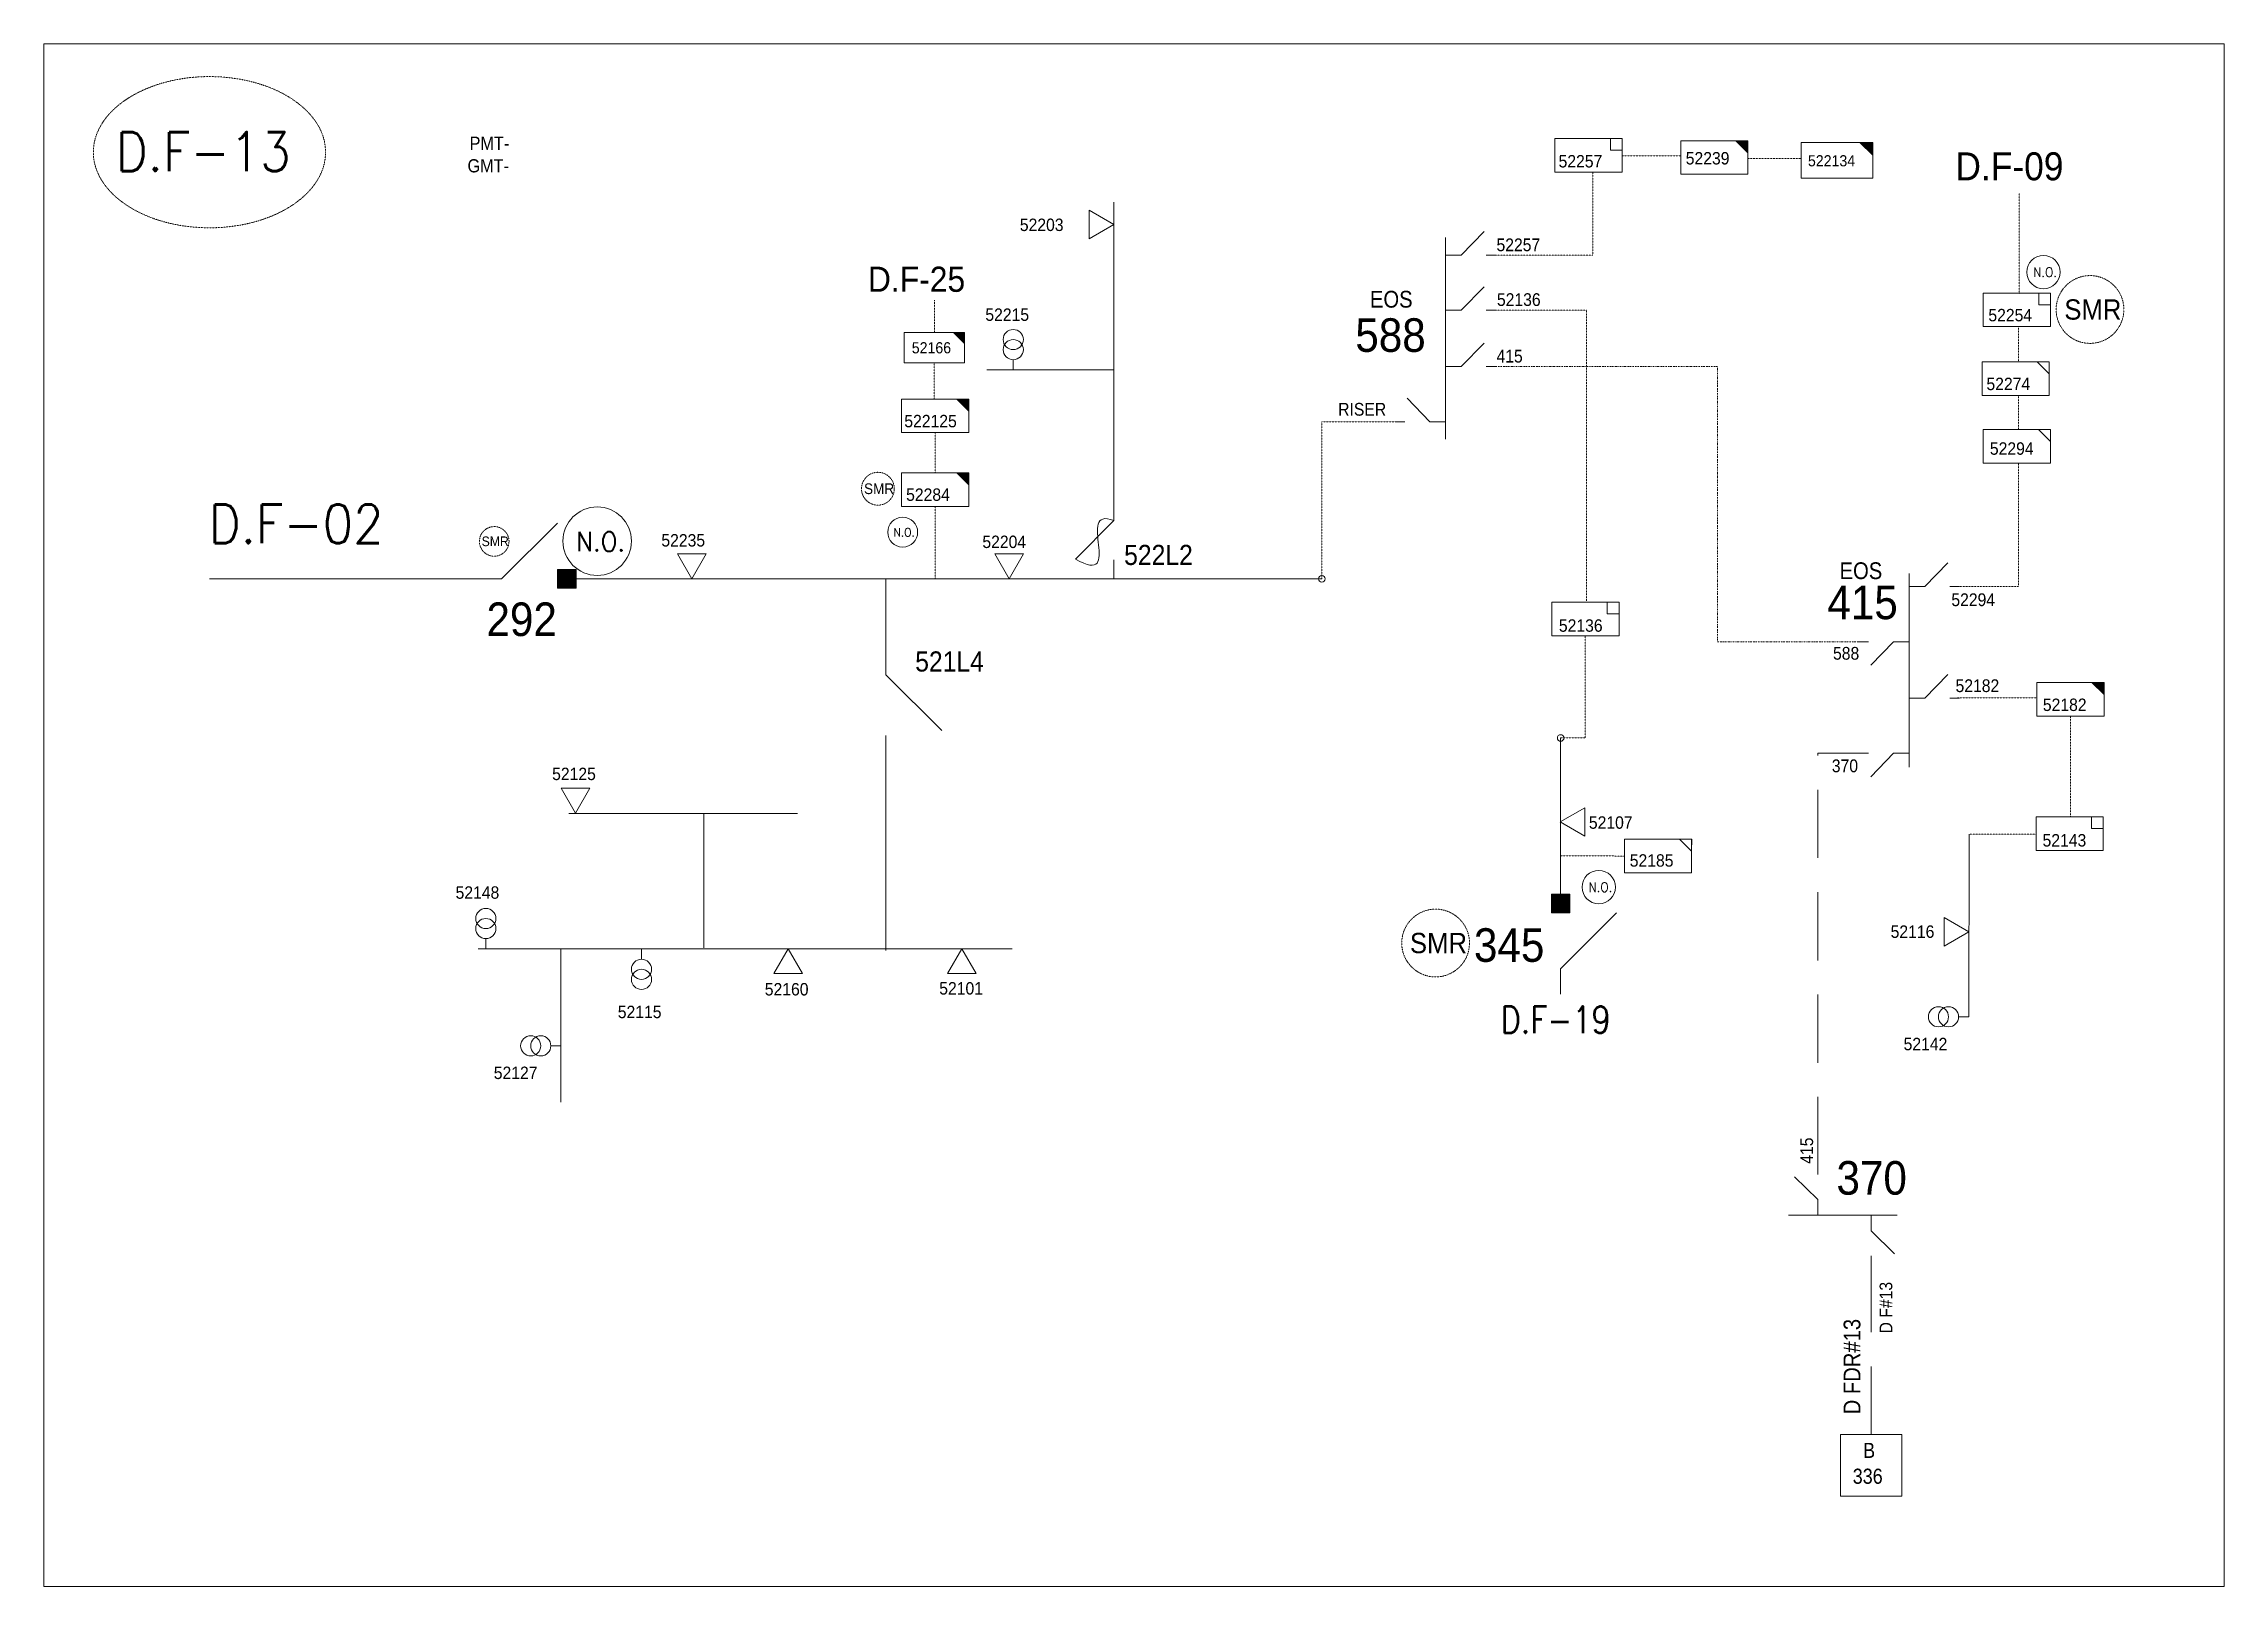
# Model space of a CAD drawing. Header units: metres. Extents: x 65984 to 144644, y -19036 to 23726.
# Drawn here: x 84322 to 85783, y -378 to 656 of the extents above; entities that cross this region are included whole.
import ezdxf
from ezdxf.enums import TextEntityAlignment as Align

# ---------------------------------------------------------------- set-up
doc = ezdxf.new("R2010")
doc.units = ezdxf.units.M
doc.header["$MEASUREMENT"] = 0
for name, pattern in [('( Phantom )', [2.5, 1.25, -0.25, 0.25, -0.25, 0.25, -0.25]), ('DGN Style 3', [0.013877, 0, -0.013877]), ('DGN Style 4', [1.6, 0.8, -0.4, 0, -0.4]), ('HIDDEN2', [2381.25, 1587.5, -793.75])]:
    doc.linetypes.add(name, pattern=pattern)
doc.layers.get('0').update_dxf_attribs({"color": 95, "lineweight": 40})
for name, color, linetype, lineweight in [('ABS', 7, 'Continuous', 40), ('ABS NUMBER', 112, 'Continuous', 30), ('d_eos', 111, 'Continuous', 40), ('d_eos no', 121, 'Continuous', 40), ('d_fco', 5, 'Continuous', 40), ('d_fco text', 95, 'Continuous', 40), ('d_oh branch', 94, 'Continuous', 40), ('d_switch', 95, 'Continuous', 40), ('d_tf', 1, 'Continuous', 40), ('d_tf no', 6, 'Continuous', 40), ('d_ug cable', 95, 'Continuous', 40), ('d_ug tf', 1, 'Continuous', 40), ('fedr no', 95, 'Continuous', 40), ('GRID STATION  04', 7, 'Continuous', 40), ('Level 37', 7, 'Continuous', 0), ('O H MAIN FEEDER', 4, 'Continuous', 100), ('SECTOR BOUNDARY', 7, 'Continuous', 0), ('SW N O', 114, 'Continuous', 30)]:
    doc.layers.add(name, color=color, linetype=linetype, lineweight=lineweight)
doc.styles.add('NASKHF', font='naskhf.shx', dxfattribs={"height": 8})
doc.styles.add('Style-Arial', font='arial.ttf')
doc.styles.add('Style-ENGINEERING', font='ENGINEERING.shx')
doc.styles.add('Style-msdefault', font='msdefault.shx')
doc.styles.add('Style-STANDARD', font='STANDARD.shx')

msp = doc.modelspace()

# ---------------------------------------------------------------- texts
at = {"layer": 'ABS NUMBER', "color": 2, "lineweight": 13, "style": 'Style-Arial', "width": 0.9}
for s, p in [('292', (84618.4, 281.5)), ('345', (85280.1, 63.2))]:
    msp.add_text(s, height=22.5, dxfattribs=at).set_placement(p, align=Align.TOP_LEFT)
at = {"layer": 'd_eos no', "color": 7, "linetype": 'Continuous', "lineweight": 13, "style": 'Style-Arial'}
for s, height, width, p in [('PMT-', 8.84, 0.88, (84607.1, 593.6)), ('GMT-', 8.84, 0.88, (84605.7, 578.5)), ('588', 22.5, 0.9, (85200.6, 471.9)), ('415', 22.5, 0.9, (85516.9, 292.8)), ('370', 22.5, 0.9, (85523, -92.8))]:
    msp.add_text(s, height=height, dxfattribs=dict(at, width=width)).set_placement(p, align=Align.TOP_LEFT)
at = {"layer": 'd_fco text', "color": 7, "linetype": 'Continuous', "lineweight": 13, "style": 'Style-msdefault', "width": 0.916667}
for s, p in [('522L2', (85045.7, 320.1)), ('521L4', (84905.7, 248.7))]:
    msp.add_text(s, height=13.5, dxfattribs=at).set_placement(p, align=Align.TOP_LEFT)
at = {"layer": 'd_switch', "color": 7, "linetype": 'Continuous', "lineweight": 13, "style": 'Style-ENGINEERING', "width": 0.921053}
for s, p in [('52257', (85295.2, 525.4)), ('52136', (85295.5, 488.7)), ('415', (85295.2, 450.8)), ('RISER', (85189.1, 415.2)), ('52294', (85600, 287.6)), ('588', (85520.7, 251.7)), ('52182', (85602.8, 230)), ('370', (85519.9, 176.3))]:
    msp.add_text(s, height=8.55, dxfattribs=at).set_placement(p, align=Align.TOP_LEFT)
for s, p in [('415', (85498.8, -94.6)), ('D F#13', (85551.9, -208.3))]:
    msp.add_text(s, height=8.55, rotation=90, dxfattribs=at).set_placement(p, align=Align.TOP_LEFT)
at = {"layer": 'd_tf no', "color": 251, "linetype": 'Continuous', "lineweight": 13, "style": 'Style-msdefault', "width": 0.945946}
for s, height, p in [('52257', 8.33, (85336.8, 581.3)), ('52239', 8.33, (85422, 583.3)), ('52203', 8.33, (84975.8, 538.7)), ('52215', 8.33, (84952.7, 478.5)), ('52166', 7.49, (84903.4, 455.9)), ('52274', 8.33, (85623.5, 432.1)), ('522125', 8.33, (84898.4, 407.2)), ('52294', 8.33, (85625.8, 388.8)), ('52235', 8.33, (84735.6, 327.3)), ('52204', 8.33, (84950.7, 326.3)), ('52136', 8.33, (85337, 270.2)), ('52182', 8.33, (85661.3, 217.1)), ('52125', 8.33, (84662.4, 170.8)), ('52107', 8.33, (85357.1, 138.2)), ('52143', 8.33, (85661.1, 126.3)), ('52185', 8.33, (85384.5, 112.8)), ('52148', 8.33, (84597.7, 91.3)), ('52116', 8.33, (85559.3, 65.1)), ('52160', 8.33, (84804.9, 26.5)), ('52101', 8.33, (84921.8, 27.1)), ('52115', 8.33, (84706.4, 11.3)), ('52142', 8.33, (85568, -10.2)), ('52127', 8.33, (84623.3, -29.5))]:
    msp.add_text(s, height=height, dxfattribs=at).set_placement(p, align=Align.TOP_LEFT)
at = {"layer": 'd_tf no', "color": 251, "linetype": 'Continuous', "lineweight": 13, "ltscale": 0.9, "style": 'Style-msdefault', "width": 0.945946}
msp.add_text('522134', height=7.49, dxfattribs=at).set_placement((85503.9, 581.2), align=Align.TOP_LEFT)
at = {"layer": 'd_tf no', "color": 1, "linetype": 'Continuous', "lineweight": 40, "style": 'Style-msdefault', "width": 0.945946}
for height, p in [(13.6, (85675.7, 484.6)), (7.19, (84871.4, 361.3)), (6.47, (84615.2, 325.7)), (13.6, (85237.2, 60.1))]:
    msp.add_text('SMR', height=height, dxfattribs=at).set_placement(p, align=Align.TOP_LEFT)
at = {"layer": 'd_tf no', "color": 2, "linetype": 'Continuous', "lineweight": 13, "style": 'Style-msdefault', "width": 0.945946}
for s, p in [('52254', (85624.8, 478.2)), ('52284', (84899.6, 357.9))]:
    msp.add_text(s, height=8.33, dxfattribs=at).set_placement(p, align=Align.TOP_LEFT)
at = {"layer": 'fedr no', "color": 55, "linetype": 'Continuous', "lineweight": 13, "style": 'Style-STANDARD', "width": 0.909091}
msp.add_text('D.F-19', height=18.07, dxfattribs=at).set_placement((85334.8, 1.9), align=Align.MIDDLE_CENTER)
at = {"layer": 'fedr no', "color": 6, "linetype": 'Continuous', "lineweight": 13, "insert": (84428.6, 583.6), "char_height": 26.07, "attachment_point": 5, "style": 'Style-STANDARD'}
msp.add_mtext('D.F-13', dxfattribs=at)
at = {"layer": 'fedr no', "color": 55, "linetype": 'Continuous', "lineweight": 13, "insert": (84490.9, 334.2), "char_height": 26.07, "attachment_point": 5, "style": 'Style-STANDARD'}
msp.add_mtext('D.F-02', dxfattribs=at)
at = {"layer": 'GRID STATION  04', "color": 251, "linetype": 'Continuous', "lineweight": 13, "style": 'Style-msdefault', "width": 0.9}
msp.add_text('D FDR#13', height=11.25, rotation=90, dxfattribs=at).set_placement((85527.8, -262.5), align=Align.TOP_LEFT)
at = {"layer": 'GRID STATION  04', "color": 251, "linetype": 'Continuous', "lineweight": 13, "style": 'Style-msdefault', "width": 0.888889}
for s, height, p in [('B', 10.1, (85540.9, -281.6)), ('336', 10.12, (85533.9, -298.9))]:
    msp.add_text(s, height=height, dxfattribs=at).set_placement(p, align=Align.TOP_LEFT)
at = {"layer": 'Level 37', "color": 7, "linetype": 'Continuous', "lineweight": 13, "style": 'Style-msdefault', "width": 0.9}
for p in [(85210.4, 490.3), (85525.1, 308.4)]:
    msp.add_text('EOS', height=11.25, dxfattribs=at).set_placement(p, align=Align.TOP_LEFT)
at = {"layer": 'SECTOR BOUNDARY', "color": 55, "linetype": '( Phantom )', "lineweight": 13, "attachment_point": 1, "line_spacing_factor": 0.72, "style": 'NASKHF'}
for s, insert, char_height in [('\\Fmsdefault;\\H1x;\\W0.945946;D.F-09', (85602.7, 583.1), 18.731), ('\\Fmsdefault;\\H1x;\\W0.945946;D.F-25', (84874, 506.5), 16.858)]:
    msp.add_mtext(s, dxfattribs=dict(at, insert=insert, char_height=char_height))

# ---------------------------------------------------------------- blocks, each defined once
blk = doc.blocks.new('*U1189')
at = {"layer": 'd_eos', "color": 7, "linetype": 'Continuous', "lineweight": 13, "ltscale": 1.436268}
for p, q in [((-7.44, 12.09), (-7.44, 14.92)), ((-7.44, 4.65), (-14.45, 11.44)), ((16.16, 0), (-16.16, 0)), ((-7.44, 0), (-7.44, 4.65)), ((8.41, 0), (8.41, -4.65)), ((8.41, -4.65), (15.42, -11.45)), ((8.41, -12.09), (8.41, -14.92))]:
    blk.add_line(p, q, dxfattribs=at)
blk = doc.blocks.new('TF3')
at = {"color": 0, "linetype": 'ByBlock', "lineweight": -2}
for p, q in [((11.3, 9), (18.3, 9)), ((18.3, 9), (18.3, 2))]:
    blk.add_line(p, q, dxfattribs=at)
at = {"color": 0, "linetype": 'ByBlock', "lineweight": -2, "flags": 128}
blk.add_lwpolyline([(18.3, 2), (11.3, 2), (11.3, 9)], dxfattribs=at)
at = {"color": 0, "linetype": 'ByBlock', "lineweight": -2}
blk.add_3dface([(-21.7, 9), (18.3, 9), (18.3, -11), (-21.7, -11)], dxfattribs=at)
blk = doc.blocks.new('TFU_127')
at = {"layer": 'd_tf', "color": 251, "linetype": 'Continuous', "lineweight": 13, "ltscale": 0.000879471}
blk.add_line((0, 10), (0, 0), dxfattribs=at)
for centre in [(0, 30), (0, 20)]:
    blk.add_circle(centre, 10, dxfattribs=at)
blk = doc.blocks.new('*U1191')
at = {"layer": 'd_eos', "color": 7, "linetype": 'Continuous', "lineweight": 13, "ltscale": 1.436268}
for p, q in [((-0.01, 28.69), (-0.01, -28.99)), ((4.64, 24.84), (11.44, 31.84)), ((-0.01, 24.84), (4.64, 24.84)), ((12.08, 24.84), (14.91, 24.84)), ((-12.1, 8.4), (-14.92, 8.4)), ((-4.66, 8.4), (-11.45, 1.39)), ((-0.01, 8.4), (-4.66, 8.4)), ((4.64, -8.37), (11.44, -1.37)), ((-0.01, -8.37), (4.64, -8.37)), ((12.08, -8.37), (14.91, -8.37)), ((-12.11, -24.81), (-14.93, -24.81)), ((-4.66, -24.81), (-11.46, -31.82)), ((-0.01, -24.81), (-4.66, -24.81))]:
    blk.add_line(p, q, dxfattribs=at)
blk = doc.blocks.new('TF_8')
at = {"color": 0, "linetype": 'ByBlock', "lineweight": -2}
blk.add_line((6.3, 4.95), (9.9, 1.35), dxfattribs=at)
blk.add_3dface([(-10.1, 4.95), (9.9, 4.95), (9.9, -5.05), (-10.1, -5.05)], dxfattribs=at)
blk = doc.blocks.new('exist.us-1000kva')
at = {"color": 0, "linetype": 'ByBlock', "lineweight": -2, "flags": 128}
blk.add_lwpolyline([(40, 12.9), (32.8, 20), (40, 20)], close=True, dxfattribs=at)
at = {"color": 0, "linetype": 'ByBlock', "lineweight": -2, "extrusion": (0, 0, -1)}
blk.add_solid([(-40, 12.9), (-32.8, 20), (-40, 20)], dxfattribs=at)
at = {"color": 0, "linetype": 'ByBlock', "lineweight": -2, "xscale": 2, "yscale": 2}
blk.add_blockref('TF_8', (20.2, 10.1), dxfattribs=at)
blk = doc.blocks.new('*U1192')
at = {"layer": 'd_eos', "color": 7, "linetype": 'Continuous', "lineweight": 13, "ltscale": 1.436268}
for p, q in [((-0.01, 29.08), (-0.01, -30.92)), ((4.64, 23.91), (11.44, 30.91)), ((-0.01, 23.91), (4.64, 23.91)), ((12.08, 23.91), (14.91, 23.91)), ((4.64, 7.47), (11.44, 14.47)), ((-0.01, 7.47), (4.64, 7.47)), ((12.08, 7.47), (14.91, 7.47)), ((4.64, -9.3), (11.44, -2.3)), ((-0.01, -9.3), (4.64, -9.3)), ((12.08, -9.3), (14.91, -9.3)), ((-4.66, -25.74), (-11.46, -18.74)), ((-12.1, -25.74), (-14.93, -25.74)), ((-0.01, -25.74), (-4.66, -25.74))]:
    blk.add_line(p, q, dxfattribs=at)
blk = doc.blocks.new('ABS2_1_1')
at = {"color": 0, "linetype": 'ByBlock', "lineweight": -2, "ltscale": 500}
for q in [(-29900, 43500), (0, 0)]:
    blk.add_line((0, 13600), q, dxfattribs=at)
at = {"color": 0, "linetype": 'ByBlock', "lineweight": -2, "ltscale": 500, "flags": 128}
for points in [[(5000, 43600), (-5000, 43600), (-5000, 53600), (5000, 53600)], [(3791, 49653), (3791, 49653), (3791, 49653)]]:
    blk.add_lwpolyline(points, close=True, dxfattribs=at)
at = {"color": 0, "linetype": 'ByBlock', "lineweight": -2, "ltscale": 500}
for points in [[(5000, 43600), (-5000, 43600), (5000, 53600), (-5000, 53600)], [(3791, 49653), (3791, 49653), (3791, 49653)]]:
    blk.add_solid(points, dxfattribs=at)
blk = doc.blocks.new('*U1193')
at = {"layer": 'ABS', "color": 7, "linetype": 'Continuous', "lineweight": 13, "ltscale": 0.554823}
for p, q in [((-8.32, 9.06), (-8.32, 16.62)), ((-8.32, 9.06), (8.3, -7.56)), ((-8.32, -16.6), (-8.32, -9.05))]:
    blk.add_line(p, q, dxfattribs=at)
blk = doc.blocks.new('*U1012')
at = {"layer": 'd_fco', "color": 7, "linetype": 'Continuous', "lineweight": 13}
blk.add_line((-4.6, 4.21), (-10.13, 4.21), dxfattribs=at)
at = {"layer": 'd_fco', "color": 7, "linetype": 'Continuous', "lineweight": 13, "flags": 128}
blk.add_lwpolyline([(13.02, 4.21), (7.07, 4.21), (-4.4, -7.26)], dxfattribs=at)
at = {"layer": 'd_fco', "color": 7, "linetype": 'Continuous', "lineweight": 13}
blk.add_open_spline([(-4.4, -7.26), (-13, 7.69), (11.58, -7.67), (7.07, 4.21)], degree=3, dxfattribs=at)
blk = doc.blocks.new('*U2866')
at = {"layer": 'd_ug tf', "color": 251, "linetype": 'Continuous', "lineweight": 13, "flags": 128}
blk.add_lwpolyline([(11.46, 1.66), (7.33, 5.73), (11.47, 5.73)], close=True, dxfattribs=at)
at = {"layer": 'd_ug tf', "color": 251, "linetype": 'Continuous', "lineweight": 13, "xscale": 1.147979204721027, "yscale": 1.147979204721027, "zscale": 0.3630735559045986, "rotation": 359.9999999999999}
blk.add_blockref('TF_8', (0.1, 0.04), dxfattribs=at)
blk = doc.blocks.new('*U893')
at = {"layer": 'SW N O', "color": 3, "lineweight": 13}
blk.add_circle((0, 0), 16.8, dxfattribs=at)
at = {"layer": 'SW N O', "color": 3, "lineweight": 13, "style": 'Style-STANDARD'}
blk.add_text('N.O.', height=9.6, dxfattribs=at).set_placement((1.7, -0.2), align=Align.MIDDLE_CENTER)

# ---------------------------------------------------------------- linework, layer by layer
at = {"layer": 'd_oh branch', "color": 251, "linetype": 'Continuous', "lineweight": 13}
for p, q in [((85038.8, 342.5), (85038.8, 549.7)), ((84886.1, 250.1), (84886.1, 297.3)), ((84764.1, 140.2), (84826.8, 140.2)), ((85611.6, 3.9), (85611.9, 126.3)), ((84612.8, 49.5), (84970.7, 49.5)), ((84668.3, -53.4), (84668.3, 49.5))]:
    msp.add_line(p, q, dxfattribs=at)
at = {"layer": 'd_oh branch', "color": 251, "linetype": 'Continuous', "lineweight": 13, "flags": 128}
for points in [[(85038.8, 437.3), (84953.8, 437.3)], [(84886.1, 192.2), (84886.1, 48.4)], [(84764.1, 50), (84764.1, 140.2), (84673.5, 140.2)]]:
    msp.add_lwpolyline(points, dxfattribs=at)
at = {"layer": 'd_tf', "color": 251, "linetype": 'Continuous', "lineweight": 13, "ltscale": 0.000960215, "flags": 128}
for points in [[(85022.2, 525.2), (85022.2, 544.4), (85038.8, 534.8)], [(84746.4, 314), (84765.6, 314), (84756, 297.3)], [(84959, 314), (84978.3, 314), (84968.6, 297.3)], [(84668.4, 157), (84687.6, 157), (84678, 140.3)], [(85354.4, 144), (85354.4, 124.8), (85337.8, 134.4)], [(85595.1, 51.1), (85595.1, 70.3), (85611.8, 60.7)], [(84830.2, 32.9), (84811, 32.9), (84820.6, 49.5)], [(84946.5, 32.9), (84927.3, 32.9), (84936.9, 49.5)]]:
    msp.add_lwpolyline(points, close=True, dxfattribs=at)
at = {"layer": 'd_ug cable', "color": 251, "linetype": 'DGN Style 3', "lineweight": 13}
for p, q in [((84918.7, 484), (84918.7, 462.3)), ((84918.4, 442.1), (84918.4, 417.9)), ((84919.1, 395.3), (84919.1, 368.4)), ((84919.1, 345.9), (84919.1, 297.3)), ((85656.8, 126.3), (85611.9, 126.3)), ((85338.2, 111.7), (85380.9, 111.6))]:
    msp.add_line(p, q, dxfattribs=at)
at = {"layer": 'd_ug cable', "color": 251, "linetype": 'HIDDEN2', "lineweight": 13, "ltscale": 0.028806}
msp.add_line((85546.2, -276.1), (85546.2, -161.8), dxfattribs=at)
at = {"layer": 'd_ug cable', "color": 251, "linetype": 'DGN Style 3', "lineweight": 13, "flags": 128}
for points in [[(85294.6, 514.3), (85359.7, 514.3), (85359.7, 569.9)], [(85379.5, 580.8), (85418.3, 580.8)], [(85464.1, 578.9), (85499.1, 578.9)], [(85645.5, 488.3), (85645.5, 555.8)], [(85355.5, 282.5), (85355.5, 477.3), (85294.6, 477.3)], [(85645, 442.5), (85645, 465.4)], [(85645, 397.3), (85645, 420.2)], [(85227.5, 402.6), (85178.2, 402.6), (85178.2, 297.3)], [(85605.4, 292.2), (85645, 292.2), (85645, 374.8)], [(85338.2, 190.7), (85354.6, 190.7), (85354.6, 259.2)], [(85604.2, 217.5), (85657, 217.5)], [(85679.8, 205.6), (85679.8, 137.8)]]:
    msp.add_lwpolyline(points, dxfattribs=at)
at = {"layer": 'd_ug cable', "color": 251, "linetype": 'DGN Style 4', "lineweight": 13, "flags": 128}
msp.add_lwpolyline([(85294.6, 439.6), (85443.3, 439.6), (85443.3, 255.2), (85539.5, 255.2)], dxfattribs=at)
at = {"layer": 'd_ug cable', "color": 251, "linetype": 'HIDDEN2', "lineweight": 13, "ltscale": 0.028806}
msp.add_lwpolyline([(85510.5, -95.5), (85510.5, 180.5), (85539.5, 180.5)], dxfattribs=at)
at = {"layer": 'd_ug cable', "color": 2, "linetype": 'DGN Style 3', "lineweight": 13}
for centre, radius in [((85692.9, 477.8), 22.7), ((84880.7, 357.7), 11), ((84623.6, 322.4), 9.92), ((85254.4, 53.3), 22.7)]:
    msp.add_circle(centre, radius, dxfattribs=at)
at = {"layer": 'fedr no', "color": 82, "linetype": 'DGN Style 3', "lineweight": 13, "true_color": 0x1dc70e}
msp.add_ellipse((84432.8, 583.2), major_axis=(77.8, 0), ratio=0.651175, dxfattribs=at)
at = {"layer": 'GRID STATION  04', "color": 251, "linetype": 'Continuous', "lineweight": 13, "ltscale": 1.325097, "flags": 128}
msp.add_lwpolyline([(85525.6, -276.1), (85525.6, -317.4), (85566.9, -317.4), (85566.9, -276.1)], close=True, dxfattribs=at)
at = {"layer": 'O H MAIN FEEDER', "color": 214, "lineweight": 13, "ltscale": 1.12111}
msp.add_line((84620, 297.3), (84432.9, 297.3), dxfattribs=at)
at = {"layer": 'O H MAIN FEEDER', "color": 251, "lineweight": 13, "ltscale": 1.12111}
for p, q in [((85178.2, 297.3), (84676.4, 297.3)), ((85338.2, 190.7), (85338.2, 86.1))]:
    msp.add_line(p, q, dxfattribs=at)
at = {"layer": 'O H MAIN FEEDER', "color": 140, "lineweight": 13, "ltscale": 0.498271, "flags": 128}
msp.add_lwpolyline([(84321.7, 655.9), (85782.9, 655.9), (85782.9, -377.8), (84321.7, -377.8)], close=True, dxfattribs=at)
at = {"layer": 'O H MAIN FEEDER', "color": 251, "lineweight": 13, "ltscale": 1.12111}
for centre in [(85178.2, 297.3), (85338.2, 190.7)]:
    msp.add_circle(centre, 2.21, dxfattribs=at)

# ---------------------------------------------------------------- block references
at = {"layer": 'ABS', "color": 2, "linetype": 'Continuous', "lineweight": 13, "ltscale": 1.866313, "xscale": 0.001250431181724625, "zscale": 0.0008280754372015645}
for p, yscale, rotation in [((84611.5, 297.3), 0.001250431181724625, 269.9999999999997), ((85338.2, 19.1), -0.001250431181724626, 180.0000000000003)]:
    msp.add_blockref('ABS2_1_1', p, dxfattribs=dict(at, yscale=yscale, rotation=rotation))
at = {"layer": 'ABS', "color": 7, "linetype": 'Continuous', "lineweight": 13, "ltscale": 0.554823, "xscale": 2.25, "yscale": 2.25, "zscale": 2.25}
msp.add_blockref('*U1193', (84904.8, 212.7), dxfattribs=at)
at = {"layer": 'd_eos', "color": 7, "linetype": 'Continuous', "lineweight": 13, "ltscale": 1.436268, "xscale": 2.25, "yscale": 2.25, "zscale": 2.25}
for name, p in [('*U1192', (85261.1, 460.5)), ('*U1191', (85571.8, 236.3)), ('*U1189', (85527.3, -129.1))]:
    msp.add_blockref(name, p, dxfattribs=at)
at = {"layer": 'd_fco', "color": 7, "linetype": 'Continuous', "lineweight": 13, "extrusion": (0, 0, -1), "xscale": 2.25, "yscale": 2.25, "zscale": 2.25, "rotation": 90.00000000060005}
msp.add_blockref('*U1012', (-85029.4, 320.5), dxfattribs=at)
at = {"layer": 'd_tf', "color": 251, "linetype": 'Continuous', "lineweight": 13, "ltscale": 0.000879471, "xscale": 0.6749999999999999, "yscale": 0.6749999999999999, "zscale": 0.6749999999999999}
for p, rotation in [((84971.4, 437.4), 359.9999999999999), ((84618, 49.5), 359.9999999999999), ((84722.3, 49.2), 179.9999999999999), ((85611.6, 3.9), 89.99999999999984), ((84668.3, -15.6), 89.9999999999999)]:
    msp.add_blockref('TFU_127', p, dxfattribs=dict(at, rotation=rotation))
at = {"layer": 'd_ug tf', "color": 251, "linetype": 'Continuous', "lineweight": 13}
for name, p, xscale, yscale, zscale in [('TF3', (85358.8, 582.3), 1.12522840934463, 1.12522840934463, 0.2169988529204506), ('TF_8', (85643.3, 431.6), 2.25103308315855, 2.25103308315855, 0.7119384938334998), ('TF_8', (85644.1, 386.2), 2.25103308315855, 2.25103308315855, 0.7119384938334998), ('*U2866', (85403.5, 111.7), 1.960865731627586, 1.960865731627586, 1.960865731627586)]:
    msp.add_blockref(name, p, dxfattribs=dict(at, xscale=xscale, yscale=yscale, zscale=zscale))
at = {"layer": 'd_ug tf', "color": 251, "linetype": 'Continuous', "lineweight": 13, "rotation": 359.9999999999999}
for name, p, xscale, yscale, zscale in [('exist.us-1000kva', (85418.7, 568.4), 1.125516541579275, 1.125516541579275, 0.7119384938334998), ('exist.us-1000kva', (85499.4, 565.8), 1.198902595408951, 1.198902595408951, 0.6407446444501499), ('exist.us-1000kva', (84898.2, 442.1), 1.012964887421348, 1.012964887421348, 0.6407446444501499), ('exist.us-1000kva', (84896.6, 395.3), 1.125516541579275, 1.125516541579275, 0.7119384938334998), ('TF3', (85356.7, 271.6), 1.12522840934463, 1.12522840934463, 0.2169988529204506), ('exist.us-1000kva', (85657.3, 205.4), 1.125516541579275, 1.125516541579275, 0.7119384938334998), ('TF3', (85681.2, 127.7), 1.12522840934463, 1.12522840934463, 0.2169988529204506)]:
    msp.add_blockref(name, p, dxfattribs=dict(at, xscale=xscale, yscale=yscale, zscale=zscale))
at = {"layer": 'd_ug tf', "color": 2, "linetype": 'Continuous', "lineweight": 13, "rotation": 359.9999999999999}
for name, p, xscale, yscale, zscale in [('TF3', (85645.8, 478.7), 1.12522840934463, 1.12522840934463, 0.2169988529204506), ('exist.us-1000kva', (84896.6, 345.9), 1.125516541579275, 1.125516541579275, 0.7119384938334998)]:
    msp.add_blockref(name, p, dxfattribs=dict(at, xscale=xscale, yscale=yscale, zscale=zscale))
at = {"layer": 'SW N O', "color": 3, "lineweight": 13}
for p, xscale, yscale, zscale in [((85661.7, 502.9), 0.6639062929699823, 0.6639062929699823, 0.6639062929699823), ((84692.6, 322.6), 1.365889721899039, 1.365889721899039, 1.365889721899039), ((84897.3, 328.6), 0.597515663672984, 0.597515663672984, 0.597515663672984), ((85363.7, 90.8), 0.6639062929699823, 0.6639062929699823, 0.6639062929699823)]:
    msp.add_blockref('*U893', p, dxfattribs=dict(at, xscale=xscale, yscale=yscale, zscale=zscale))

msp.set_redraw_order([(e.dxf.handle, doc.entitydb.next_handle()) for e in msp.query("TEXT MTEXT ATTDEF DIMENSION ARC_DIMENSION")])  # texts and dimensions are drawn at this point

doc.saveas('drawing.dxf')
